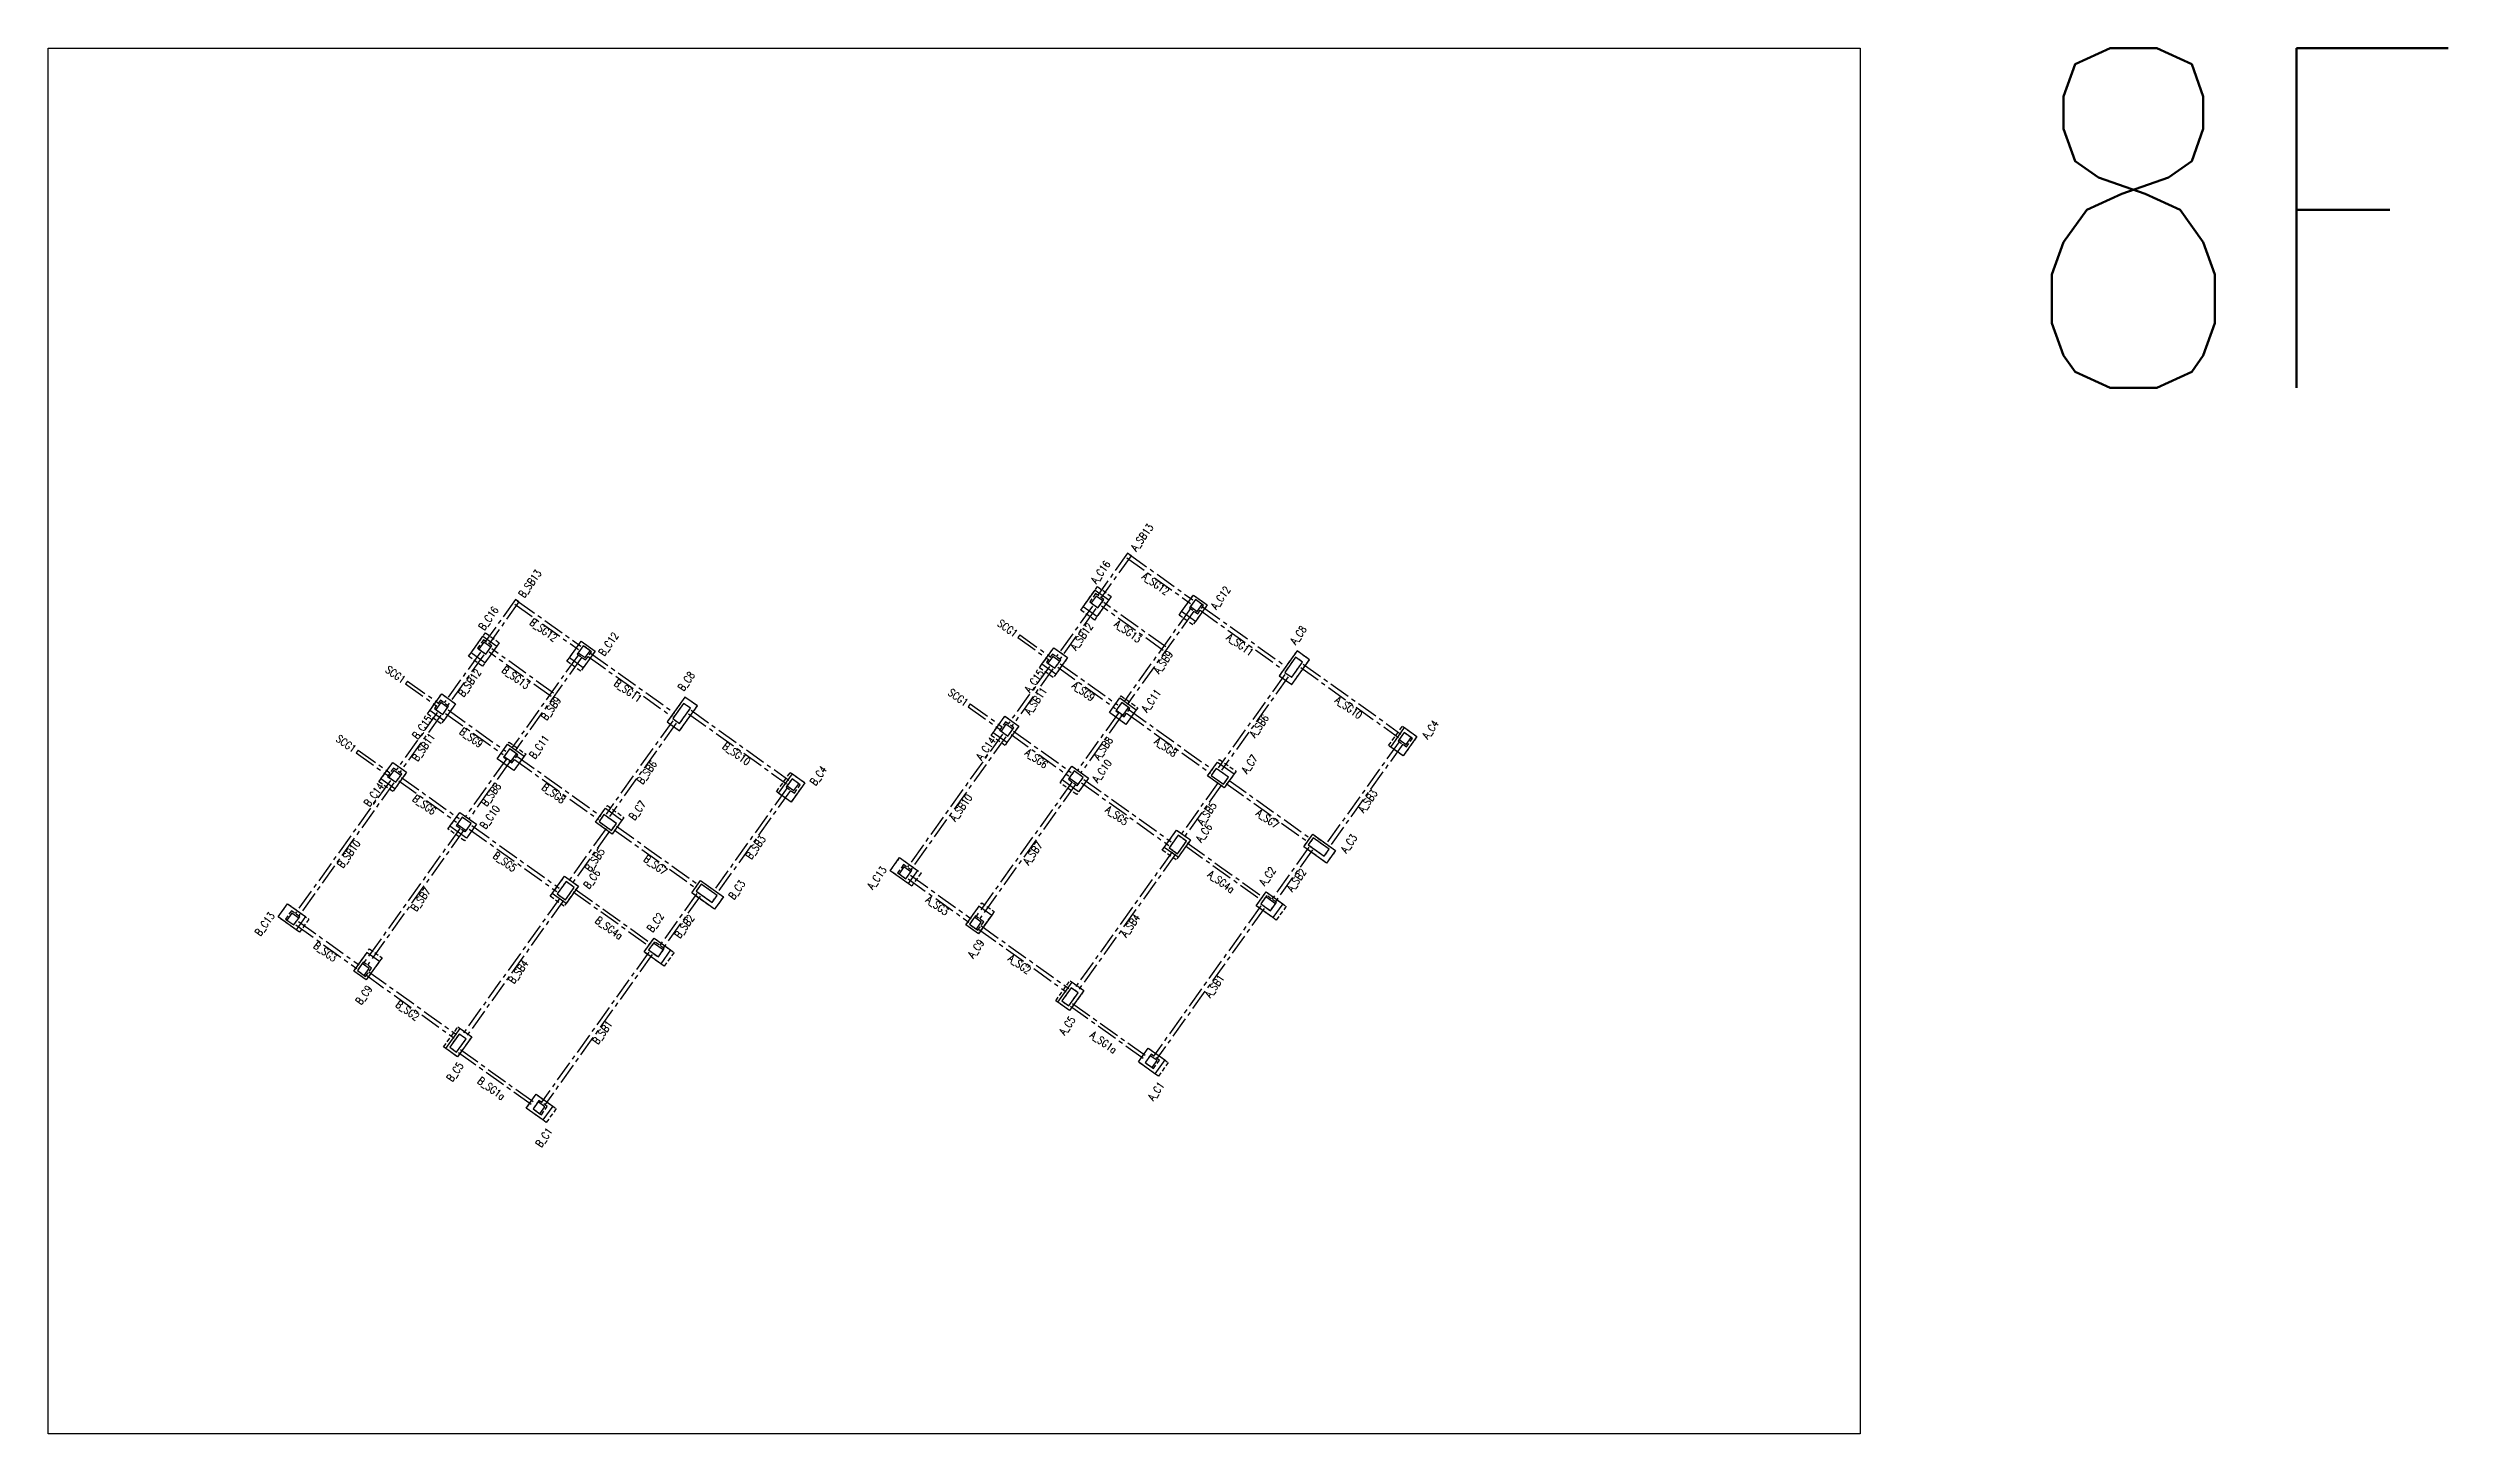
# Model space of a CAD drawing. Header units: millimetres. Extents: x 39613 to 69886, y 27475 to 191272.
# Drawn here: x 50002 to 64126, y 100718 to 108874 of the extents above; entities that cross this region are included whole.
import ezdxf
from ezdxf.enums import TextEntityAlignment as Align

# ---------------------------------------------------------------- set-up
doc = ezdxf.new("R2010")
doc.units = ezdxf.units.MM
doc.header["$LTSCALE"] = 100
doc.header["$MEASUREMENT"] = 0
doc.linetypes.add('CENTER', pattern=[2, 1.25, -0.25, 0.25, -0.25])
doc.linetypes.add('HIDDEN', pattern=[0.375, 0.25, -0.125])
for name, color, linetype in [('TC-COLUMN', 1, 'Continuous'), ('TC-TB', 2, 'Continuous'), ('TC-TC', 4, 'Continuous'), ('TC-虛柱', 4, 'HIDDEN'), ('TC-虛鋼柱', 4, 'HIDDEN'), ('TC-鋼柱', 11, 'Continuous'), ('TC-鋼粱', 183, 'CENTER')]:
    doc.layers.add(name, color=color, linetype=linetype)
doc.styles.get("Standard").update_dxf_attribs({"font": 'txt.shx', "width": 0.8, "bigfont": 'ae.shx'})

msp = doc.modelspace()

# ---------------------------------------------------------------- texts
at = {"layer": 'Defpoints', "color": 3, "width": 0.8}
msp.add_text('8F', height=2000, rotation=360, dxfattribs=at).set_placement((61589.25, 108873.51), align=Align.TOP_LEFT)
at = {"layer": 'TC-TB', "width": 0.8}
for s, rotation, p in [('A_SB13', 54.440027, (56440.49, 105993.68)), ('B_SB13', 54.440027, (52838.04, 105721.79)), ('A_SG12', 324, (56520.73, 105721.16)), ('B_SG12', 324, (52918.28, 105449.27)), ('SCG1', 324.440027, (55649.56, 105459.06)), ('A_SB12', 54.440027, (56084.87, 105410.24)), ('A_SG13', 324, (56357.4, 105440.92)), ('A_SG11', 324, (57017.64, 105362.86)), ('SCG1', 324.440027, (52047.11, 105187.17)), ('B_SG13', 324, (52754.95, 105169.03)), ('A_SB9', 54.440027, (56564.46, 105259.65)), ('B_SB12', 54.440027, (52482.42, 105138.35)), ('B_SG11', 324, (53415.19, 105090.97)), ('SCG1', 324.440027, (55358.75, 105052.26)), ('A_SB11', 54.440027, (55813.88, 105031.17)), ('A_SG9', 324, (56095.6, 105087.8)), ('B_SB9', 54.440027, (52962.01, 104987.76)), ('A_SB6', 54.440027, (57128.61, 104884.2)), ('A_SG10', 324, (57656.27, 104992.55)), ('SCG1', 324.440027, (51756.3, 104780.37)), ('B_SB11', 54.440027, (52211.43, 104759.28)), ('B_SG9', 324, (52493.15, 104815.91)), ('A_SB8', 54.440027, (56211.2, 104753.22)), ('A_SG8', 324, (56580.3, 104759.89)), ('B_SB6', 54.440027, (53526.16, 104612.31)), ('B_SG10', 324, (54053.82, 104720.66)), ('A_SG6', 324, (55818.89, 104692.55)), ('B_SB8', 54.440027, (52608.75, 104481.33)), ('B_SG8', 324, (52977.85, 104488)), ('B_SG6', 324, (52216.44, 104420.66)), ('A_SB10', 54.440027, (55374.4, 104403.5)), ('A_SG5', 324, (56292.43, 104357.21)), ('A_SB5', 54.440027, (56821.8, 104369.06)), ('A_SG7', 324, (57179.36, 104337.95)), ('A_SB3', 54.440027, (57768.66, 104442.1)), ('B_SB10', 54.440027, (51771.95, 104131.61)), ('B_SG5', 324, (52689.98, 104085.32)), ('B_SB5', 54.440027, (53219.35, 104097.17)), ('B_SG7', 324, (53576.91, 104066.06)), ('B_SB3', 54.440027, (54166.21, 104170.21)), ('A_SB7', 54.440027, (55796.91, 104135.3)), ('A_SG4a', 324, (56906.1, 103967.68)), ('A_SB2', 54.440027, (57349.04, 103976.87)), ('B_SB7', 54.440027, (52194.46, 103863.41)), ('A_SG3', 324, (55236.2, 103827.85)), ('B_SG4a', 324, (53303.65, 103695.79)), ('B_SB2', 54.440027, (53746.59, 103704.98)), ('A_SB4', 54.440027, (56371.55, 103710)), ('B_SG3', 324, (51633.75, 103555.96)), ('A_SG2', 324, (55720.03, 103481.97)), ('B_SB4', 54.440027, (52769.1, 103438.11)), ('A_SB1', 54.440027, (56866.34, 103353.22)), ('B_SG2', 324, (52117.58, 103210.08)), ('B_SB1', 54.440027, (53263.89, 103081.33)), ('A_SG1a', 324, (56213.94, 103023.05)), ('B_SG1a', 324, (52611.49, 102751.16))]:
    msp.add_text(s, height=45, rotation=rotation, dxfattribs=at).set_placement(p, align=Align.MIDDLE_CENTER)
at = {"layer": 'TC-TC', "width": 0.8}
for s, p in [('A_C16', (56196.3, 105789.65)), ('A_C12', (56902.89, 105638.5)), ('B_C16', (52593.85, 105517.76)), ('B_C12', (53300.44, 105366.61)), ('A_C8', (57360.44, 105419.15)), ('B_C8', (53757.99, 105147.26)), ('A_C15', (55805.52, 105148.43)), ('A_C11', (56494.43, 105033.11)), ('B_C15', (52203.07, 104876.54)), ('B_C11', (52891.98, 104761.22)), ('A_C14', (55521.68, 104751.39)), ('A_C4', (58137.58, 104863.59)), ('A_C10', (56204.51, 104619.82)), ('A_C7', (57072.72, 104659.87)), ('B_C14', (51919.23, 104479.5)), ('B_C4', (54535.13, 104591.7)), ('B_C10', (52602.06, 104347.93)), ('B_C7', (53470.27, 104387.98)), ('A_C6', (56804.49, 104255.44)), ('A_C3', (57657.88, 104192.55)), ('B_C6', (53202.04, 103983.55)), ('B_C3', (54055.43, 103920.66)), ('A_C13', (54879.51, 103990.65)), ('A_C2', (57178.43, 104000.41)), ('B_C13', (51277.06, 103718.76)), ('B_C2', (53575.98, 103728.52)), ('A_C9', (55462.94, 103573.56)), ('B_C9', (51860.49, 103301.67)), ('A_C5', (55999.62, 103120.94)), ('B_C5', (52397.17, 102849.05)), ('A_C1', (56522.63, 102734.76)), ('B_C1', (52920.18, 102462.87))]:
    msp.add_text(s, height=45, rotation=54.440027, dxfattribs=at).set_placement(p, align=Align.MIDDLE_CENTER)

# ---------------------------------------------------------------- linework, layer by layer
at = {"layer": 'Defpoints'}
msp.add_lwpolyline([(60666.19, 108873.51), (60666.19, 100718.14), (50001.56, 100718.14), (50001.56, 108873.51)], close=True, dxfattribs=at)
at = {"layer": 'TC-COLUMN'}
for points in [[(56093.92, 105586.25), (56163.71, 105683.87), (56245.06, 105625.72), (56175.27, 105528.1)], [(56672.69, 105557.22), (56742.48, 105654.84), (56823.83, 105596.68), (56754.04, 105499.06)], [(52491.47, 105314.36), (52561.26, 105411.98), (52642.61, 105353.83), (52572.82, 105256.21)], [(53070.24, 105285.33), (53140.03, 105382.95), (53221.38, 105324.79), (53151.59, 105227.17)], [(55851.47, 105247.11), (55921.26, 105344.73), (56002.61, 105286.57), (55932.82, 105188.95)], [(57247.88, 105180.01), (57321.1, 105127.67), (57425.77, 105274.1), (57352.55, 105326.44)], [(52249.02, 104975.22), (52318.81, 105072.84), (52400.16, 105014.68), (52330.37, 104917.06)], [(53645.43, 104908.12), (53718.65, 104855.78), (53823.32, 105002.21), (53750.11, 105054.55)], [(56309.02, 105048.88), (56406.64, 104979.09), (56345.58, 104893.68), (56247.96, 104963.46)], [(55563.57, 104844.37), (55633.36, 104941.99), (55714.71, 104883.84), (55644.92, 104786.22)], [(57903.64, 104760.4), (57985.05, 104874.29), (58058.27, 104821.95), (57976.85, 104708.06)], [(51961.12, 104572.48), (52030.91, 104670.1), (52112.26, 104611.95), (52042.47, 104514.33)], [(52706.57, 104776.99), (52804.19, 104707.2), (52743.13, 104621.79), (52645.51, 104691.57)], [(56884.4, 104671.57), (56982.02, 104601.79), (56923.87, 104520.43), (56826.25, 104590.22)], [(54301.19, 104488.51), (54382.6, 104602.4), (54455.82, 104550.06), (54374.4, 104436.17)], [(56027.82, 104647.78), (56125.44, 104578), (56067.29, 104496.65), (55969.67, 104566.43)], [(53281.95, 104399.68), (53379.57, 104329.9), (53321.42, 104248.54), (53223.8, 104318.33)], [(52425.37, 104375.89), (52522.99, 104306.11), (52464.84, 104224.76), (52367.22, 104294.54)], [(56571.38, 104170.09), (56644.08, 104271.77), (56725.43, 104213.62), (56652.73, 104111.93)], [(57392.25, 104173.48), (57444.59, 104246.69), (57578.81, 104150.74), (57526.47, 104077.52)], [(55013.82, 104109.75), (55119.57, 104034.14), (55064.33, 103956.86), (54958.57, 104032.46)], [(52968.93, 103898.2), (53041.63, 103999.88), (53122.98, 103941.73), (53050.28, 103840.04)], [(53789.8, 103901.59), (53842.14, 103974.8), (53976.36, 103878.85), (53924.02, 103805.63)], [(51411.37, 103837.86), (51517.13, 103762.26), (51461.88, 103684.97), (51356.12, 103760.57)], [(55476.93, 103661.91), (55403.71, 103714.24), (55482.22, 103824.07), (55555.44, 103771.73)], [(57210, 103756.58), (57112.38, 103826.36), (57170.54, 103907.71), (57268.16, 103837.93)], [(51874.48, 103390.02), (51801.26, 103442.36), (51879.77, 103552.18), (51952.99, 103499.84)], [(53607.55, 103484.69), (53509.93, 103554.47), (53568.09, 103635.82), (53665.71, 103566.04)], [(55944.45, 103258.71), (56028.78, 103376.67), (56097.93, 103327.24), (56013.6, 103209.28)], [(52342, 102986.83), (52426.33, 103104.78), (52495.48, 103055.35), (52411.15, 102937.39)], [(56516.28, 102837.64), (56418.66, 102907.43), (56476.81, 102988.78), (56574.43, 102918.99)], [(52913.83, 102565.75), (52816.21, 102635.54), (52874.36, 102716.89), (52971.99, 102647.1)]]:
    msp.add_lwpolyline(points, close=True, dxfattribs=at)
at = {"layer": 'TC-虛柱'}
for points in [[(56259.6, 105646.06), (56160.73, 105507.76), (56079.38, 105565.92), (56178.24, 105704.21)], [(56658.15, 105536.88), (56742.48, 105654.84), (56823.83, 105596.68), (56739.5, 105478.72)], [(52476.93, 105294.03), (52575.79, 105432.32), (52657.15, 105374.17), (52558.28, 105235.87)], [(53055.7, 105264.99), (53140.03, 105382.95), (53221.38, 105324.79), (53137.05, 105206.83)], [(55836.93, 105226.77), (55921.26, 105344.73), (56002.61, 105286.57), (55918.29, 105168.62)], [(57247.88, 105180.01), (57321.1, 105127.67), (57425.77, 105274.1), (57352.55, 105326.44)], [(52234.49, 104954.88), (52318.81, 105072.84), (52400.16, 105014.68), (52315.84, 104896.73)], [(53645.43, 104908.12), (53718.65, 104855.78), (53823.32, 105002.21), (53750.11, 105054.55)], [(56317.75, 105061.08), (56415.37, 104991.3), (56345.58, 104893.68), (56247.96, 104963.46)], [(55551.94, 104828.1), (55633.36, 104941.99), (55714.71, 104883.84), (55633.29, 104769.95)], [(57891.43, 104769.12), (57972.85, 104883.01), (58058.27, 104821.95), (57976.85, 104708.06)], [(51949.49, 104556.21), (52030.91, 104670.1), (52112.26, 104611.95), (52030.84, 104498.06)], [(52715.3, 104789.19), (52812.92, 104719.41), (52743.13, 104621.79), (52645.51, 104691.57)], [(56896.03, 104687.84), (56993.65, 104618.06), (56923.87, 104520.43), (56826.25, 104590.22)], [(54288.98, 104497.23), (54370.4, 104611.12), (54455.82, 104550.06), (54374.4, 104436.17)], [(56027.82, 104647.78), (56125.44, 104578), (56055.66, 104480.38), (55958.03, 104550.16)], [(53293.58, 104415.95), (53391.2, 104346.17), (53321.42, 104248.54), (53223.8, 104318.33)], [(52425.37, 104375.89), (52522.99, 104306.11), (52453.21, 104208.49), (52355.58, 104278.27)], [(56559.75, 104153.81), (56644.08, 104271.77), (56725.43, 104213.62), (56641.1, 104095.66)], [(57392.25, 104173.48), (57444.59, 104246.69), (57578.81, 104150.74), (57526.47, 104077.52)], [(55084.66, 103942.32), (54958.57, 104032.46), (55013.82, 104109.75), (55139.91, 104019.61)], [(52957.3, 103881.93), (53041.63, 103999.88), (53122.98, 103941.73), (53038.65, 103823.77)], [(53789.8, 103901.59), (53842.14, 103974.8), (53976.36, 103878.85), (53924.02, 103805.63)], [(51482.22, 103670.43), (51356.12, 103760.57), (51411.37, 103837.86), (51537.46, 103747.72)], [(55496.76, 103844.41), (55569.98, 103792.07), (55476.93, 103661.91), (55403.71, 103714.24)], [(57230.34, 103742.04), (57112.38, 103826.36), (57170.54, 103907.71), (57288.5, 103823.39)], [(51894.31, 103572.52), (51967.53, 103520.18), (51874.48, 103390.02), (51801.26, 103442.36)], [(53627.89, 103470.15), (53509.93, 103554.47), (53568.09, 103635.82), (53686.05, 103551.5)], [(55932.25, 103267.44), (56016.58, 103385.4), (56097.93, 103327.24), (56013.6, 103209.28)], [(52329.8, 102995.55), (52414.13, 103113.51), (52495.48, 103055.35), (52411.15, 102937.39)], [(56536.62, 102823.1), (56418.66, 102907.43), (56476.81, 102988.78), (56594.77, 102904.45)], [(52934.17, 102551.21), (52816.21, 102635.54), (52874.36, 102716.89), (52992.32, 102632.56)]]:
    msp.add_lwpolyline(points, close=True, dxfattribs=at)
at = {"layer": 'TC-虛鋼柱'}
for points in [[(56181.1, 105579.24), (56216, 105628.05), (56167.18, 105662.95), (56132.29, 105614.14)], [(56768.01, 105544.39), (56802.9, 105593.2), (56754.09, 105628.1), (56719.2, 105579.29)], [(52578.65, 105307.35), (52613.55, 105356.16), (52564.74, 105391.06), (52529.84, 105342.25)], [(53165.56, 105272.5), (53200.45, 105321.31), (53151.64, 105356.21), (53116.75, 105307.4)], [(55927.03, 105223.83), (55961.92, 105272.64), (55913.11, 105307.53), (55878.22, 105258.72)], [(57385.09, 105260.16), (57344.41, 105289.24), (57280.44, 105199.76), (57321.11, 105170.68)], [(52324.58, 104951.94), (52359.47, 105000.75), (52310.66, 105035.64), (52275.77, 104986.83)], [(53782.64, 104988.27), (53741.96, 105017.35), (53677.99, 104927.87), (53718.66, 104898.79)], [(56334.55, 104938.43), (56369.45, 104987.25), (56320.64, 105022.14), (56285.74, 104973.33)], [(55651.04, 104824.87), (55685.93, 104873.68), (55637.12, 104908.57), (55602.23, 104859.76)], [(57996.64, 104761.52), (58031.53, 104810.33), (57982.72, 104845.23), (57947.82, 104796.41)], [(52732.1, 104666.54), (52767, 104715.36), (52718.19, 104750.25), (52683.29, 104701.44)], [(52048.59, 104552.98), (52083.48, 104601.79), (52034.67, 104636.68), (51999.78, 104587.87)], [(54394.19, 104489.63), (54429.08, 104538.44), (54380.27, 104573.34), (54345.37, 104524.53)], [(56059.45, 104532.98), (56094.35, 104581.79), (56041.47, 104619.59), (56006.58, 104570.78)], [(56920.39, 104541.36), (56949.46, 104582.04), (56876.25, 104634.38), (56847.17, 104593.7)], [(52457, 104261.09), (52491.9, 104309.9), (52439.02, 104347.7), (52404.13, 104298.89)], [(53317.94, 104269.47), (53347.01, 104310.15), (53273.8, 104362.49), (53244.72, 104321.81)], [(56649.25, 104132.86), (56701.59, 104206.07), (56652.78, 104240.96), (56600.44, 104167.75)], [(57512.55, 104118.21), (57541.63, 104158.88), (57448.07, 104225.76), (57419, 104185.08)], [(53046.81, 103860.97), (53099.14, 103934.18), (53050.33, 103969.07), (52997.99, 103895.86)], [(55050.68, 103985.06), (55085.57, 104033.87), (55036.76, 104068.76), (55001.87, 104019.95)], [(53910.1, 103846.32), (53939.18, 103886.99), (53845.62, 103953.87), (53816.55, 103913.19)], [(57196.07, 103797.27), (57230.96, 103846.08), (57174.02, 103886.79), (57139.12, 103837.98)], [(51448.23, 103713.17), (51483.12, 103761.98), (51434.31, 103796.87), (51399.42, 103748.06)], [(55473.45, 103682.83), (55508.34, 103731.64), (55459.53, 103766.53), (55424.64, 103717.72)], [(53593.62, 103525.38), (53628.51, 103574.19), (53571.57, 103614.9), (53536.67, 103566.09)], [(51871, 103410.94), (51905.89, 103459.75), (51857.08, 103494.64), (51822.19, 103445.83)], [(56008.96, 103237.18), (56064.21, 103314.47), (56023.54, 103343.54), (55968.29, 103266.26)], [(52406.51, 102965.29), (52461.76, 103042.58), (52421.09, 103071.66), (52365.84, 102994.37)], [(56507.57, 102868.45), (56542.47, 102917.26), (56493.66, 102952.15), (56458.76, 102903.34)], [(52905.12, 102596.56), (52940.02, 102645.37), (52891.21, 102680.26), (52856.31, 102631.45)]]:
    msp.add_lwpolyline(points, close=True, dxfattribs=at)
at = {"layer": 'TC-鋼柱'}
for points in [[(56181.1, 105579.24), (56210.18, 105619.92), (56169.5, 105649), (56140.43, 105608.32)], [(56765.69, 105558.34), (56794.77, 105599.02), (56754.09, 105628.1), (56725.01, 105587.42)], [(52578.65, 105307.35), (52607.73, 105348.03), (52567.05, 105377.11), (52537.98, 105336.43)], [(53163.24, 105286.45), (53192.32, 105327.13), (53151.64, 105356.21), (53122.56, 105315.53)], [(55927.03, 105223.83), (55956.1, 105264.51), (55915.43, 105293.58), (55886.35, 105252.91)], [(57385.09, 105260.16), (57344.41, 105289.24), (57280.44, 105199.76), (57321.11, 105170.68)], [(52324.58, 104951.94), (52353.65, 104992.62), (52312.98, 105021.69), (52283.9, 104981.02)], [(53782.64, 104988.27), (53741.96, 105017.35), (53677.99, 104927.87), (53718.66, 104898.79)], [(56329.33, 104948.32), (56361.31, 104993.06), (56320.64, 105022.14), (56288.65, 104977.4)], [(55651.04, 104824.87), (55680.12, 104865.54), (55639.44, 104894.62), (55610.36, 104853.95)], [(57994.32, 104775.47), (58023.39, 104816.15), (57982.72, 104845.23), (57953.64, 104804.55)], [(52726.88, 104676.43), (52758.86, 104721.17), (52718.19, 104750.25), (52686.2, 104705.51)], [(52048.59, 104552.98), (52077.67, 104593.65), (52036.99, 104622.73), (52007.91, 104582.06)], [(54391.87, 104503.58), (54420.94, 104544.26), (54380.27, 104573.34), (54351.19, 104532.66)], [(56065.27, 104541.11), (56094.35, 104581.79), (56041.47, 104619.59), (56012.39, 104578.91)], [(56920.39, 104541.36), (56949.46, 104582.04), (56876.25, 104634.38), (56847.17, 104593.7)], [(52462.82, 104269.22), (52491.9, 104309.9), (52439.02, 104347.7), (52409.94, 104307.02)], [(53317.94, 104269.47), (53347.01, 104310.15), (53273.8, 104362.49), (53244.72, 104321.81)], [(56649.25, 104132.86), (56701.59, 104206.07), (56652.78, 104240.96), (56600.44, 104167.75)], [(57512.55, 104118.21), (57541.63, 104158.88), (57448.07, 104225.76), (57419, 104185.08)], [(53046.81, 103860.97), (53099.14, 103934.18), (53050.33, 103969.07), (52997.99, 103895.86)], [(55050.68, 103985.06), (55079.76, 104025.73), (55039.08, 104054.81), (55010, 104014.13)], [(53910.1, 103846.32), (53939.18, 103886.99), (53845.62, 103953.87), (53816.55, 103913.19)], [(57196.07, 103797.27), (57225.15, 103837.94), (57168.2, 103878.65), (57139.12, 103837.98)], [(51448.23, 103713.17), (51477.31, 103753.84), (51436.63, 103782.92), (51407.55, 103742.25)], [(55465.31, 103688.65), (55494.39, 103729.32), (55453.71, 103758.4), (55424.64, 103717.72)], [(53593.62, 103525.38), (53622.7, 103566.05), (53565.75, 103606.76), (53536.67, 103566.09)], [(51862.86, 103416.76), (51891.94, 103457.43), (51851.27, 103486.51), (51822.19, 103445.83)], [(56008.96, 103237.18), (56064.21, 103314.47), (56023.54, 103343.54), (55968.29, 103266.26)], [(52406.51, 102965.29), (52461.76, 103042.58), (52421.09, 103071.66), (52365.84, 102994.37)], [(56499.44, 102874.26), (56528.52, 102914.94), (56487.84, 102944.02), (56458.76, 102903.34)], [(52896.99, 102602.37), (52926.07, 102643.05), (52885.39, 102672.13), (52856.31, 102631.45)]]:
    msp.add_lwpolyline(points, close=True, dxfattribs=at)
at = {"layer": 'TC-鋼粱'}
for p, q in [((56355.58, 105900.69), (56179.39, 105654.22)), ((56375.92, 105886.15), (56199.73, 105639.69)), ((56351.21, 105873.08), (56725.6, 105605.44)), ((56375.92, 105886.15), (56355.58, 105900.69)), ((56365.75, 105893.42), (56740.14, 105625.78)), ((52753.13, 105628.8), (52576.94, 105382.33)), ((52773.47, 105614.26), (52597.28, 105367.8)), ((52748.76, 105601.19), (53123.15, 105333.55)), ((52773.47, 105614.26), (52753.13, 105628.8)), ((52763.3, 105621.53), (53137.69, 105353.89)), ((56148.85, 105590.01), (55935.48, 105291.54)), ((56169.19, 105575.47), (55955.82, 105277)), ((56565.09, 105329.32), (56200.87, 105589.7)), ((56579.63, 105349.66), (56215.41, 105610.04)), ((56725.3, 105574.92), (56332.73, 105025.78)), ((56745.64, 105560.38), (56353.07, 105011.24)), ((56782.55, 105564.73), (57276.58, 105211.56)), ((56797.09, 105585.07), (57291.12, 105231.89)), ((55720.46, 105420.67), (55708.83, 105404.4)), ((55708.83, 105404.4), (55889.85, 105274.99)), ((55720.46, 105420.67), (55901.48, 105291.26)), ((52546.4, 105318.12), (52333.03, 105019.65)), ((52566.74, 105303.58), (52353.37, 105005.11)), ((52962.64, 105057.43), (52598.42, 105317.81)), ((52977.18, 105077.77), (52612.96, 105338.15)), ((53122.85, 105303.03), (52730.28, 104753.89)), ((53143.19, 105288.5), (52750.62, 104739.35)), ((53180.1, 105292.84), (53674.13, 104939.67)), ((53194.64, 105313.18), (53688.67, 104960.01)), ((55894.77, 105234.6), (55653.39, 104896.94)), ((55943.88, 105230.22), (56283.52, 104987.42)), ((55958.42, 105250.55), (56298.06, 105007.76)), ((57388.86, 105248.25), (57964.41, 104836.8)), ((52118.01, 105148.78), (52106.38, 105132.51)), ((52106.38, 105132.51), (52287.4, 105003.1)), ((52118.01, 105148.78), (52299.03, 105019.37)), ((55915.11, 105220.06), (55673.73, 104882.4)), ((57280.72, 105187.26), (56888.18, 104638.14)), ((57301.06, 105172.72), (56908.51, 104623.6)), ((57374.32, 105227.91), (57949.87, 104816.47)), ((52292.32, 104962.71), (52050.94, 104625.05)), ((52312.66, 104948.17), (52071.28, 104610.51)), ((52341.43, 104958.33), (52681.07, 104715.53)), ((52355.97, 104978.66), (52695.61, 104735.87)), ((53771.87, 104956.02), (54347.42, 104544.58)), ((53786.41, 104976.36), (54361.96, 104564.91)), ((55429.65, 105013.87), (55418.01, 104997.6)), ((55418.01, 104997.6), (55605.14, 104863.83)), ((55429.65, 105013.87), (55616.77, 104880.1)), ((56299.11, 104957.63), (56057.86, 104620.16)), ((56349.19, 104958.91), (56843.4, 104605.62)), ((56363.73, 104979.25), (56857.94, 104625.95)), ((53678.28, 104915.37), (53285.73, 104366.25)), ((53698.61, 104900.83), (53306.06, 104351.71)), ((55618.78, 104835.63), (55059.13, 104052.77)), ((55639.12, 104821.09), (55079.47, 104038.23)), ((55669.34, 104833.27), (56008.57, 104590.76)), ((55683.87, 104853.61), (56023.11, 104611.1)), ((56319.44, 104943.09), (56078.2, 104605.62)), ((51827.2, 104741.98), (51815.56, 104725.71)), ((51815.56, 104725.71), (52002.69, 104591.94)), ((51827.2, 104741.98), (52014.32, 104608.21)), ((52696.66, 104685.74), (52455.41, 104348.27)), ((52716.99, 104671.2), (52475.75, 104333.73)), ((52746.74, 104687.02), (53240.95, 104333.73)), ((52761.28, 104707.36), (53255.49, 104354.07)), ((57954.17, 104791.88), (57521, 104185.92)), ((57974.51, 104777.34), (57541.33, 104171.38)), ((52016.33, 104563.74), (51456.68, 103780.88)), ((52036.67, 104549.2), (51477.02, 103766.34)), ((52066.89, 104561.38), (52406.12, 104318.87)), ((52081.43, 104581.72), (52420.66, 104339.21)), ((56029.1, 104554.68), (55463.6, 103763.63)), ((56049.44, 104540.14), (55483.94, 103749.09)), ((56083.58, 104549.53), (56598.12, 104181.7)), ((56098.12, 104569.87), (56612.66, 104202.04)), ((56888.13, 104552.13), (56667.14, 104242.99)), ((56908.47, 104537.59), (56687.48, 104228.45)), ((56935.98, 104545.75), (57418.13, 104201.07)), ((56950.52, 104566.08), (57432.67, 104221.41)), ((54351.72, 104519.99), (53918.55, 103914.03)), ((54372.06, 104505.45), (53938.88, 103899.49)), ((52426.65, 104282.79), (51861.15, 103491.74)), ((52446.99, 104268.25), (51881.49, 103477.2)), ((52481.13, 104277.64), (52995.68, 103909.81)), ((52495.67, 104297.98), (53010.21, 103930.15)), ((53285.68, 104280.24), (53064.69, 103971.1)), ((53306.02, 104265.7), (53085.03, 103956.56)), ((53333.53, 104273.86), (53815.68, 103929.18)), ((53348.07, 104294.19), (53830.22, 103949.52)), ((56617, 104143.62), (56043.59, 103341.5)), ((56637.34, 104129.08), (56063.92, 103326.96)), ((56695.19, 104179.92), (57142.62, 103860.06)), ((56706.82, 104196.19), (57154.25, 103876.33)), ((57422.69, 104170.15), (57204.52, 103864.98)), ((57443.02, 104155.62), (57224.86, 103850.44)), ((55063.18, 103985.34), (55420.86, 103729.64)), ((55077.71, 104005.68), (55435.4, 103749.98)), ((53014.55, 103871.73), (52441.14, 103069.61)), ((53034.89, 103857.19), (52461.48, 103055.07)), ((53092.74, 103908.03), (53540.17, 103588.17)), ((53104.37, 103924.3), (53551.8, 103604.44)), ((53820.24, 103898.26), (53602.07, 103593.09)), ((53840.57, 103883.73), (53622.41, 103578.55)), ((57139.41, 103825.48), (56507.84, 102942.01)), ((51460.73, 103713.45), (51818.41, 103457.75)), ((51475.26, 103733.79), (51832.95, 103478.09)), ((55477.81, 103688.93), (55994.23, 103319.75)), ((55492.35, 103709.27), (56008.77, 103340.09)), ((57159.75, 103810.94), (56528.18, 102927.47)), ((53536.96, 103553.59), (52905.39, 102670.12)), ((53557.3, 103539.05), (52925.73, 102655.58)), ((51875.36, 103417.04), (52391.79, 103047.86)), ((51889.9, 103437.38), (52406.32, 103068.2)), ((56020.01, 103235.44), (56459.35, 102921.36)), ((56031.64, 103251.71), (56470.98, 102937.63)), ((52429.19, 102979.82), (52868.53, 102665.74)), ((52417.56, 102963.55), (52856.9, 102649.47))]:
    msp.add_line(p, q, dxfattribs=at)

msp.set_redraw_order([(e.dxf.handle, doc.entitydb.next_handle()) for e in msp.query("TEXT MTEXT ATTDEF DIMENSION ARC_DIMENSION")])  # texts and dimensions are drawn at this point

doc.saveas('drawing.dxf')
